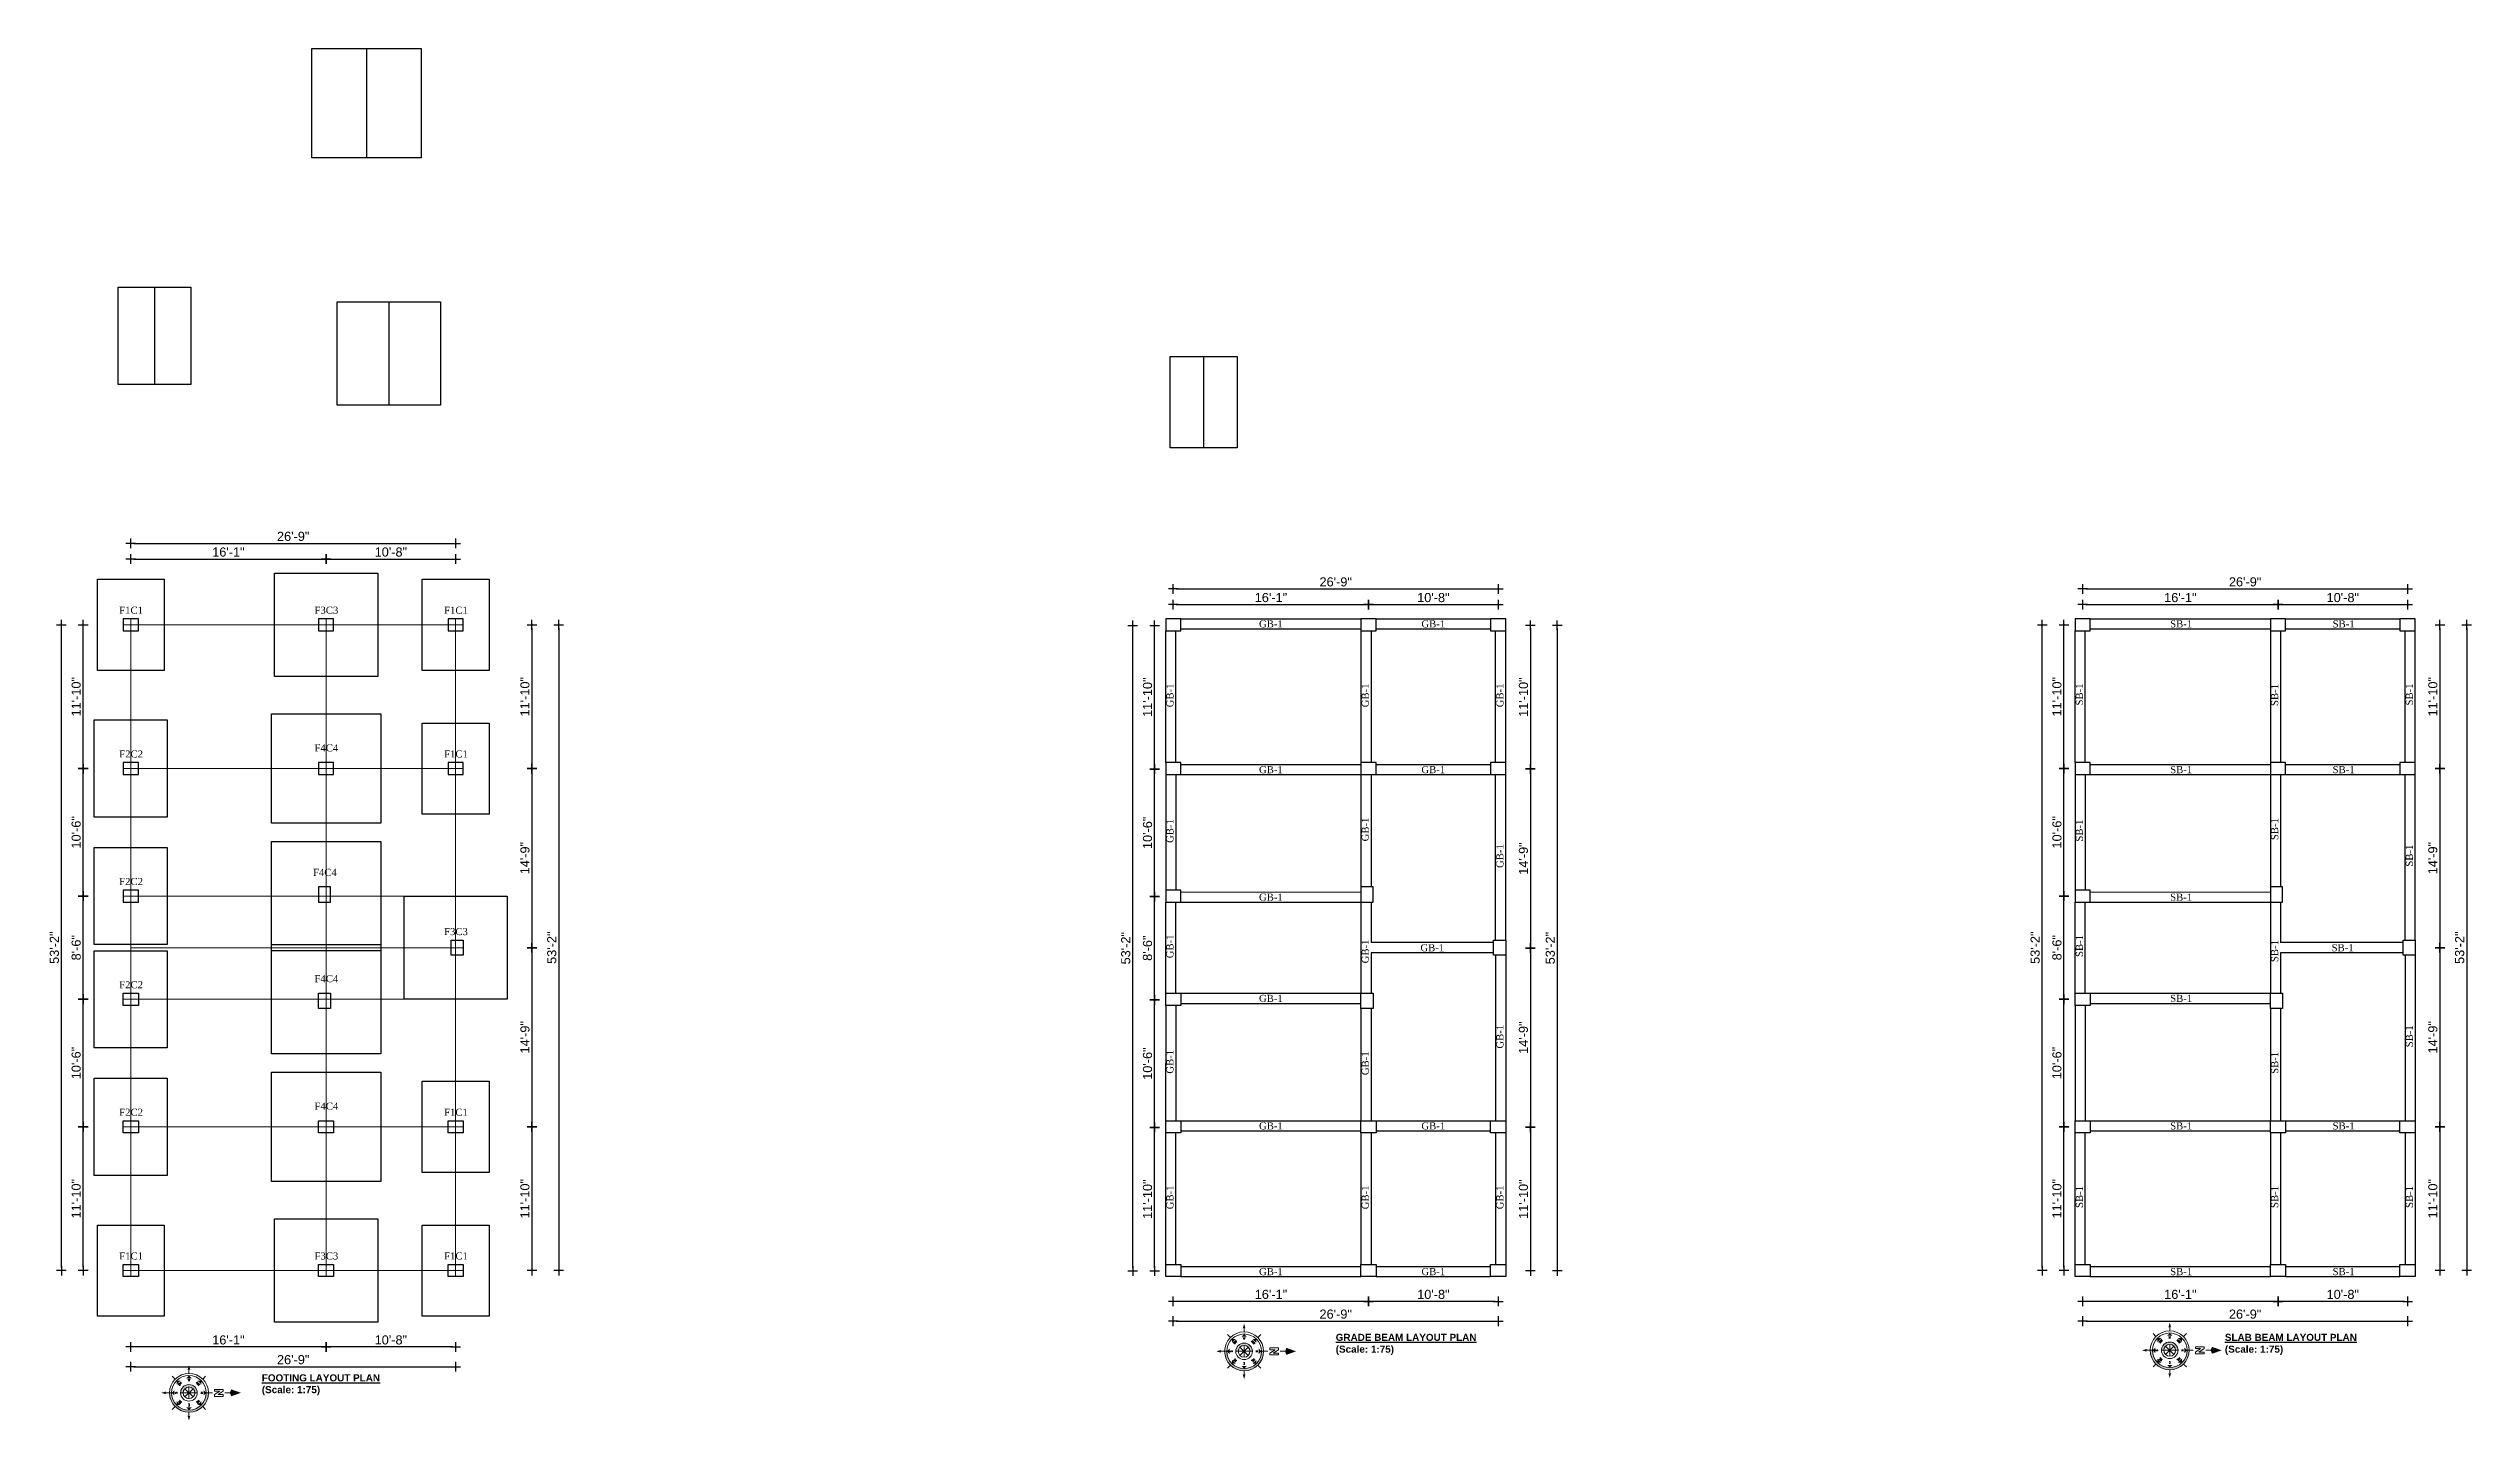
# Model space of a CAD drawing. Header units: inches. Extents: x -100787 to 3653, y -96809 to -8632.
# Drawn here: x -71670 to -69276, y -87979 to -86624 of the extents above; entities that cross this region are included whole.
import ezdxf
from ezdxf.enums import TextEntityAlignment as Align

# ---------------------------------------------------------------- set-up
doc = ezdxf.new("R2010")
doc.units = ezdxf.units.IN
doc.header["$MEASUREMENT"] = 0
doc.header["$PDMODE"] = 99
doc.linetypes.add('HIDDEN2', pattern=[0.1875, 0.125, -0.0625])
doc.layers.add('DIM', color=7, linetype='Continuous', lineweight=15)
doc.layers.add('halka line', color=130, linetype='HIDDEN2', lineweight=9)
for name, color, linetype in [('RCC', 6, 'Continuous'), ('Rod', 1, 'Continuous'), ('TEX', 7, 'Continuous'), ('wall', 3, 'Continuous')]:
    doc.layers.add(name, color=color, linetype=linetype)
doc.styles.add('ARIAL', font='arial.ttf')
doc.styles.add('CAPTION', font='GOTHIC.TTF', dxfattribs={"height": 100})
doc.styles.add('ROMANS', font='romans')
doc.styles.get("Standard").update_dxf_attribs({"font": 'ARIALN.TTF'})
doc.dimstyles.new('3-8', dxfattribs={"dimscale": 1.5, "dimtxt": 6, "dimasz": 2, "dimexe": 0.18, "dimexo": 6, "dimgap": 0, "dimtad": 0, "dimdec": 0, "dimzin": 3, "dimdsep": 46, "dimlunit": 3, "dimtxsty": 'ARIAL', "dimblk": 'DD', "dimcen": 1, "dimse1": 1, "dimse2": 1, "dimclrd": 256, "dimclrt": 256, "dimadec": 0, "dimazin": 0, "dimtfac": 0.5, "dimtdec": 0, "dimtmove": 2, "dimatfit": 0, "dimfxl": 0.18, "dimtvp": 0.75, "dimfrac": 1, "dimtolj": 1, "dimtzin": 0, "dimarcsym": 0})

msp = doc.modelspace()

# ---------------------------------------------------------------- texts
at = {"layer": 'TEX', "char_height": 7, "attachment_point": 3, "style": 'CAPTION'}
for s, insert in [('{\\fTimes New Roman|b0|i0|c0|p18;F1C1}', (-71576.42, -87175.07)), ('{\\fTimes New Roman|b0|i0|c0|p18;F3C3}', (-71383.46, -87175.07)), ('{\\fTimes New Roman|b0|i0|c0|p18;F1C1}', (-71255.42, -87175.07)), ('{\\fTimes New Roman|b0|i0|c0|p18;GB-1}', (-70450.31, -87188.56)), ('{\\fTimes New Roman|b0|i0|c0|p18;GB-1}', (-70289.81, -87188.56)), ('{\\fTimes New Roman|b0|i0|c0|p18;SB-1}', (-69551.81, -87188.56)), ('{\\fTimes New Roman|b0|i0|c0|p18;SB-1}', (-69391.31, -87188.56)), ('{\\fTimes New Roman|b0|i0|c0|p18;F2C2}', (-71576.42, -87317.07)), ('{\\fTimes New Roman|b0|i0|c0|p18;F4C4}', (-71383.46, -87311.07)), ('{\\fTimes New Roman|b0|i0|c0|p18;F1C1}', (-71255.42, -87317.07)), ('{\\fTimes New Roman|b0|i0|c0|p18;GB-1}', (-70450.31, -87332.56)), ('{\\fTimes New Roman|b0|i0|c0|p18;GB-1}', (-70289.81, -87332.56)), ('{\\fTimes New Roman|b0|i0|c0|p18;SB-1}', (-69551.81, -87332.56)), ('{\\fTimes New Roman|b0|i0|c0|p18;SB-1}', (-69391.31, -87332.56)), ('{\\fTimes New Roman|b0|i0|c0|p18;F2C2}', (-71576.42, -87443.07)), ('{\\fTimes New Roman|b0|i0|c0|p18;F4C4}', (-71384.96, -87434.07)), ('{\\fTimes New Roman|b0|i0|c0|p18;GB-1}', (-70450.31, -87458.52)), ('{\\fTimes New Roman|b0|i0|c0|p18;SB-1}', (-69551.81, -87458.52)), ('{\\fTimes New Roman|b0|i0|c0|p18;F3C3}', (-71255.42, -87492.57)), ('{\\fTimes New Roman|b0|i0|c0|p18;GB-1}', (-70290.81, -87508.56)), ('{\\fTimes New Roman|b0|i0|c0|p18;SB-1}', (-69392.31, -87508.56)), ('{\\fTimes New Roman|b0|i0|c0|p18;F2C2}', (-71576.42, -87545.07)), ('{\\fTimes New Roman|b0|i0|c0|p18;F4C4}', (-71383.46, -87539.07)), ('{\\fTimes New Roman|b0|i0|c0|p18;GB-1}', (-70450.31, -87558.56)), ('{\\fTimes New Roman|b0|i0|c0|p18;SB-1}', (-69551.81, -87558.56)), ('{\\fTimes New Roman|b0|i0|c0|p18;F4C4}', (-71383.46, -87665.07)), ('{\\fTimes New Roman|b0|i0|c0|p18;F2C2}', (-71576.41, -87671.07)), ('{\\fTimes New Roman|b0|i0|c0|p18;F1C1}', (-71255.42, -87671.07)), ('{\\fTimes New Roman|b0|i0|c0|p18;GB-1}', (-70450.31, -87684.57)), ('{\\fTimes New Roman|b0|i0|c0|p18;GB-1}', (-70289.81, -87684.57)), ('{\\fTimes New Roman|b0|i0|c0|p18;SB-1}', (-69551.81, -87684.57)), ('{\\fTimes New Roman|b0|i0|c0|p18;SB-1}', (-69391.31, -87684.57)), ('{\\fTimes New Roman|b0|i0|c0|p18;F1C1}', (-71576.42, -87813.07)), ('{\\fTimes New Roman|b0|i0|c0|p18;F3C3}', (-71383.46, -87813.07)), ('{\\fTimes New Roman|b0|i0|c0|p18;F1C1}', (-71255.42, -87813.07)), ('{\\fTimes New Roman|b0|i0|c0|p18;GB-1}', (-70450.31, -87828.56)), ('{\\fTimes New Roman|b0|i0|c0|p18;GB-1}', (-70289.81, -87828.56)), ('{\\fTimes New Roman|b0|i0|c0|p18;SB-1}', (-69551.81, -87828.56)), ('{\\fTimes New Roman|b0|i0|c0|p18;SB-1}', (-69391.31, -87828.56))]:
    msp.add_mtext(s, dxfattribs=dict(at, insert=insert))
at = {"layer": 'TEX', "char_height": 7, "attachment_point": 3, "rotation": 90, "style": 'CAPTION'}
for s, insert in [('{\\fTimes New Roman|b0|i0|c0|p18;GB-1}', (-70565.28, -87250.94)), ('{\\fTimes New Roman|b0|i0|c0|p18;GB-1}', (-70372.32, -87250.94)), ('{\\fTimes New Roman|b0|i0|c0|p18;GB-1}', (-70239.28, -87250.94)), ('{\\fTimes New Roman|b0|i0|c0|p18;SB-1}', (-69666.78, -87250.94)), ('{\\fTimes New Roman|b0|i0|c0|p18;SB-1}', (-69473.82, -87251.44)), ('{\\fTimes New Roman|b0|i0|c0|p18;SB-1}', (-69340.78, -87250.94)), ('{\\fTimes New Roman|b0|i0|c0|p18;GB-1}', (-70565.28, -87384.94)), ('{\\fTimes New Roman|b0|i0|c0|p18;GB-1}', (-70372.32, -87383.44)), ('{\\fTimes New Roman|b0|i0|c0|p18;SB-1}', (-69666.78, -87385.44)), ('{\\fTimes New Roman|b0|i0|c0|p18;SB-1}', (-69473.82, -87383.94)), ('{\\fTimes New Roman|b0|i0|c0|p18;GB-1}', (-70239.28, -87409.69)), ('{\\fTimes New Roman|b0|i0|c0|p18;SB-1}', (-69340.78, -87410.19)), ('{\\fTimes New Roman|b0|i0|c0|p18;GB-1}', (-70565.28, -87498.94)), ('{\\fTimes New Roman|b0|i0|c0|p18;SB-1}', (-69666.78, -87499.44)), ('{\\fTimes New Roman|b0|i0|c0|p18;GB-1}', (-70372.32, -87503.94)), ('{\\fTimes New Roman|b0|i0|c0|p18;SB-1}', (-69473.82, -87504.44)), ('{\\fTimes New Roman|b0|i0|c0|p18;GB-1}', (-70239.28, -87588.19)), ('{\\fTimes New Roman|b0|i0|c0|p18;SB-1}', (-69340.78, -87588.69)), ('{\\fTimes New Roman|b0|i0|c0|p18;GB-1}', (-70565.31, -87612.94)), ('{\\fTimes New Roman|b0|i0|c0|p18;GB-1}', (-70372.32, -87614.44)), ('{\\fTimes New Roman|b0|i0|c0|p18;SB-1}', (-69473.82, -87614.94)), ('{\\fTimes New Roman|b0|i0|c0|p18;GB-1}', (-70565.28, -87746.94)), ('{\\fTimes New Roman|b0|i0|c0|p18;GB-1}', (-70372.32, -87746.94)), ('{\\fTimes New Roman|b0|i0|c0|p18;GB-1}', (-70239.28, -87746.94)), ('{\\fTimes New Roman|b0|i0|c0|p18;SB-1}', (-69666.78, -87747.44)), ('{\\fTimes New Roman|b0|i0|c0|p18;SB-1}', (-69473.82, -87747.44)), ('{\\fTimes New Roman|b0|i0|c0|p18;SB-1}', (-69340.78, -87747.44))]:
    msp.add_mtext(s, dxfattribs=dict(at, insert=insert))
at = {"layer": 'TEX', "char_height": 7, "width": 256.473, "attachment_point": 1}
for s, insert in [('{\\fArial Rounded MT Bold|b0|i0|c0|p34;\\LGRADE BEAM LAYOUT PLAN\\P\\l(Scale: 1:75)}', (-70398, -87893.5)), ('{\\fArial Rounded MT Bold|b0|i0|c0|p34;\\LSLAB BEAM LAYOUT PLAN\\P\\l(Scale: 1:75)}', (-69519.5, -87893.5)), ('{\\fArial Rounded MT Bold|b0|i0|c0|p34;\\LFOOTING LAYOUT PLAN\\P\\l(Scale: 1:75)}', (-71459, -87933.5))]:
    msp.add_mtext(s, dxfattribs=dict(at, insert=insert))

# ---------------------------------------------------------------- blocks, each defined once
blk = doc.blocks.new('A$C154754DE')
at = {"layer": 'RCC'}
for p, q in [((0, 12), (15, 12)), ((0, 0), (0, 12)), ((15, 12), (15, 0)), ((15, 0), (0, 0))]:
    blk.add_line(p, q, dxfattribs=at)
blk = doc.blocks.new('DD')
for p, q in [((-1.6, 0), (1.6, 0)), ((0, 1.6), (0, -1.6))]:
    blk.add_line(p, q)
at = {"const_width": 0.3}
blk.add_lwpolyline([(-0.15, 0, 1), (0.15, 0, 1)], format="xyb", close=True, dxfattribs=at)
blk = doc.blocks.new('*D509')
at = {"layer": 'Defpoints', "color": 0}
for p in [(-71395.5, -87128), (-71588.5, -87187), (-71395.5, -87187)]:
    blk.add_point(p, dxfattribs=at)
at = {"layer": 'Rod', "lineweight": -2}
blk.add_line((-71585.5, -87128), (-71398.5, -87128), dxfattribs=at)
at = {"layer": 'Rod', "lineweight": -2, "xscale": 3, "yscale": 3, "zscale": 3, "rotation": 180}
blk.add_blockref('DD', (-71588.5, -87128), dxfattribs=at)
at = {"layer": 'Rod', "lineweight": -2, "xscale": 3, "yscale": 3, "zscale": 3}
blk.add_blockref('DD', (-71395.5, -87128), dxfattribs=at)
at = {"layer": 'Rod', "insert": (-71492, -87121.1), "char_height": 9, "attachment_point": 5, "style": 'ARIAL'}
blk.add_mtext('\\A1;16\'-1"', dxfattribs=at)
blk = doc.blocks.new('*D510')
at = {"layer": 'Defpoints', "color": 0}
for p in [(-71267.5, -87128), (-71395.5, -87187), (-71267.5, -87187)]:
    blk.add_point(p, dxfattribs=at)
at = {"layer": 'Rod', "lineweight": -2}
blk.add_line((-71392.5, -87128), (-71270.5, -87128), dxfattribs=at)
at = {"layer": 'Rod', "lineweight": -2, "xscale": 3, "yscale": 3, "zscale": 3, "rotation": 180}
blk.add_blockref('DD', (-71395.5, -87128), dxfattribs=at)
at = {"layer": 'Rod', "lineweight": -2, "xscale": 3, "yscale": 3, "zscale": 3}
blk.add_blockref('DD', (-71267.5, -87128), dxfattribs=at)
at = {"layer": 'Rod', "insert": (-71331.5, -87121.1), "char_height": 9, "attachment_point": 5, "style": 'ARIAL'}
blk.add_mtext('\\A1;10\'-8"', dxfattribs=at)
blk = doc.blocks.new('*D511')
at = {"layer": 'Defpoints', "color": 0}
for p in [(-71238.1, -87193), (-71238.1, -87335), (-71192.1, -87335)]:
    blk.add_point(p, dxfattribs=at)
at = {"layer": 'Rod', "lineweight": -2}
blk.add_line((-71192.1, -87196), (-71192.1, -87332), dxfattribs=at)
at = {"layer": 'Rod', "lineweight": -2, "xscale": 3, "yscale": 3, "zscale": 3}
for p, rotation in [((-71192.1, -87193), 90), ((-71192.1, -87335), 270)]:
    blk.add_blockref('DD', p, dxfattribs=dict(at, rotation=rotation))
at = {"layer": 'Rod', "insert": (-71199, -87264), "char_height": 9, "attachment_point": 5, "rotation": 90, "style": 'ARIAL'}
blk.add_mtext('\\A1;11\'-10"', dxfattribs=at)
blk = doc.blocks.new('*D512')
at = {"layer": 'Defpoints', "color": 0}
for p in [(-71238.1, -87335), (-71238.1, -87512), (-71192.1, -87512)]:
    blk.add_point(p, dxfattribs=at)
at = {"layer": 'Rod', "lineweight": -2}
blk.add_line((-71192.1, -87338), (-71192.1, -87509), dxfattribs=at)
at = {"layer": 'Rod', "lineweight": -2, "xscale": 3, "yscale": 3, "zscale": 3}
for p, rotation in [((-71192.1, -87335), 90), ((-71192.1, -87512), 270)]:
    blk.add_blockref('DD', p, dxfattribs=dict(at, rotation=rotation))
at = {"layer": 'Rod', "insert": (-71199, -87423.5), "char_height": 9, "attachment_point": 5, "rotation": 90, "style": 'ARIAL'}
blk.add_mtext('\\A1;14\'-9"', dxfattribs=at)
blk = doc.blocks.new('*D513')
at = {"layer": 'Defpoints', "color": 0}
for p in [(-71238.1, -87512), (-71238.1, -87689), (-71192.1, -87689)]:
    blk.add_point(p, dxfattribs=at)
at = {"layer": 'Rod', "lineweight": -2}
blk.add_line((-71192.1, -87515), (-71192.1, -87686), dxfattribs=at)
at = {"layer": 'Rod', "lineweight": -2, "xscale": 3, "yscale": 3, "zscale": 3}
for p, rotation in [((-71192.1, -87512), 90), ((-71192.1, -87689), 270)]:
    blk.add_blockref('DD', p, dxfattribs=dict(at, rotation=rotation))
at = {"layer": 'Rod', "insert": (-71199, -87600.5), "char_height": 9, "attachment_point": 5, "rotation": 90, "style": 'ARIAL'}
blk.add_mtext('\\A1;14\'-9"', dxfattribs=at)
blk = doc.blocks.new('*D514')
at = {"layer": 'Defpoints', "color": 0}
for p in [(-71238.1, -87689), (-71238.1, -87831), (-71192.1, -87831)]:
    blk.add_point(p, dxfattribs=at)
at = {"layer": 'Rod', "lineweight": -2}
blk.add_line((-71192.1, -87692), (-71192.1, -87828), dxfattribs=at)
at = {"layer": 'Rod', "lineweight": -2, "xscale": 3, "yscale": 3, "zscale": 3}
for p, rotation in [((-71192.1, -87689), 90), ((-71192.1, -87831), 270)]:
    blk.add_blockref('DD', p, dxfattribs=dict(at, rotation=rotation))
at = {"layer": 'Rod', "insert": (-71199, -87760), "char_height": 9, "attachment_point": 5, "rotation": 90, "style": 'ARIAL'}
blk.add_mtext('\\A1;11\'-10"', dxfattribs=at)
blk = doc.blocks.new('*D515')
at = {"layer": 'Defpoints', "color": 0}
for p in [(-71395.5, -87837), (-71267.5, -87837), (-71395.5, -87906.5)]:
    blk.add_point(p, dxfattribs=at)
at = {"layer": 'Rod', "lineweight": -2}
blk.add_line((-71270.5, -87906.5), (-71392.5, -87906.5), dxfattribs=at)
at = {"layer": 'Rod', "lineweight": -2, "xscale": 3, "yscale": 3, "zscale": 3, "rotation": 180}
blk.add_blockref('DD', (-71395.5, -87906.5), dxfattribs=at)
at = {"layer": 'Rod', "lineweight": -2, "xscale": 3, "yscale": 3, "zscale": 3}
blk.add_blockref('DD', (-71267.5, -87906.5), dxfattribs=at)
at = {"layer": 'Rod', "insert": (-71331.5, -87899.6), "char_height": 9, "attachment_point": 5, "style": 'ARIAL'}
blk.add_mtext('\\A1;10\'-8"', dxfattribs=at)
blk = doc.blocks.new('*D516')
at = {"layer": 'Defpoints', "color": 0}
for p in [(-71588.5, -87837), (-71395.5, -87837), (-71588.5, -87906.5)]:
    blk.add_point(p, dxfattribs=at)
at = {"layer": 'Rod', "lineweight": -2}
blk.add_line((-71398.5, -87906.5), (-71585.5, -87906.5), dxfattribs=at)
at = {"layer": 'Rod', "lineweight": -2, "xscale": 3, "yscale": 3, "zscale": 3, "rotation": 180}
blk.add_blockref('DD', (-71588.5, -87906.5), dxfattribs=at)
at = {"layer": 'Rod', "lineweight": -2, "xscale": 3, "yscale": 3, "zscale": 3}
blk.add_blockref('DD', (-71395.5, -87906.5), dxfattribs=at)
at = {"layer": 'Rod', "insert": (-71492, -87899.6), "char_height": 9, "attachment_point": 5, "style": 'ARIAL'}
blk.add_mtext('\\A1;16\'-1"', dxfattribs=at)
blk = doc.blocks.new('*D517')
at = {"layer": 'Defpoints', "color": 0}
for p in [(-71635.5, -87689), (-71596, -87689), (-71596, -87831)]:
    blk.add_point(p, dxfattribs=at)
at = {"layer": 'Rod', "lineweight": -2}
blk.add_line((-71635.5, -87828), (-71635.5, -87692), dxfattribs=at)
at = {"layer": 'Rod', "lineweight": -2, "xscale": 3, "yscale": 3, "zscale": 3}
for p, rotation in [((-71635.5, -87689), 90), ((-71635.5, -87831), 270)]:
    blk.add_blockref('DD', p, dxfattribs=dict(at, rotation=rotation))
at = {"layer": 'Rod', "insert": (-71642.4, -87760), "char_height": 9, "attachment_point": 5, "rotation": 90, "style": 'ARIAL'}
blk.add_mtext('\\A1;11\'-10"', dxfattribs=at)
blk = doc.blocks.new('*D518')
at = {"layer": 'Defpoints', "color": 0}
for p in [(-71635.5, -87563), (-71596, -87563), (-71596, -87689)]:
    blk.add_point(p, dxfattribs=at)
at = {"layer": 'Rod', "lineweight": -2}
blk.add_line((-71635.5, -87686), (-71635.5, -87566), dxfattribs=at)
at = {"layer": 'Rod', "lineweight": -2, "xscale": 3, "yscale": 3, "zscale": 3}
for p, rotation in [((-71635.5, -87563), 90), ((-71635.5, -87689), 270)]:
    blk.add_blockref('DD', p, dxfattribs=dict(at, rotation=rotation))
at = {"layer": 'Rod', "insert": (-71642.4, -87626), "char_height": 9, "attachment_point": 5, "rotation": 90, "style": 'ARIAL'}
blk.add_mtext('\\A1;10\'-6"', dxfattribs=at)
blk = doc.blocks.new('*D519')
at = {"layer": 'Defpoints', "color": 0}
for p in [(-71635.5, -87461), (-71596, -87461), (-71596, -87563)]:
    blk.add_point(p, dxfattribs=at)
at = {"layer": 'Rod', "lineweight": -2}
blk.add_line((-71635.5, -87560), (-71635.5, -87464), dxfattribs=at)
at = {"layer": 'Rod', "lineweight": -2, "xscale": 3, "yscale": 3, "zscale": 3}
for p, rotation in [((-71635.5, -87461), 90), ((-71635.5, -87563), 270)]:
    blk.add_blockref('DD', p, dxfattribs=dict(at, rotation=rotation))
at = {"layer": 'Rod', "insert": (-71642.4, -87512), "char_height": 9, "attachment_point": 5, "rotation": 90, "style": 'ARIAL'}
blk.add_mtext('\\A1;8\'-6"', dxfattribs=at)
blk = doc.blocks.new('*D520')
at = {"layer": 'Defpoints', "color": 0}
for p in [(-71635.5, -87335), (-71596, -87335), (-71596, -87461)]:
    blk.add_point(p, dxfattribs=at)
at = {"layer": 'Rod', "lineweight": -2}
blk.add_line((-71635.5, -87458), (-71635.5, -87338), dxfattribs=at)
at = {"layer": 'Rod', "lineweight": -2, "xscale": 3, "yscale": 3, "zscale": 3}
for p, rotation in [((-71635.5, -87335), 90), ((-71635.5, -87461), 270)]:
    blk.add_blockref('DD', p, dxfattribs=dict(at, rotation=rotation))
at = {"layer": 'Rod', "insert": (-71642.4, -87398), "char_height": 9, "attachment_point": 5, "rotation": 90, "style": 'ARIAL'}
blk.add_mtext('\\A1;10\'-6"', dxfattribs=at)
blk = doc.blocks.new('*D521')
at = {"layer": 'Defpoints', "color": 0}
for p in [(-71635.5, -87193), (-71596, -87193), (-71596, -87335)]:
    blk.add_point(p, dxfattribs=at)
at = {"layer": 'Rod', "lineweight": -2}
blk.add_line((-71635.5, -87332), (-71635.5, -87196), dxfattribs=at)
at = {"layer": 'Rod', "lineweight": -2, "xscale": 3, "yscale": 3, "zscale": 3}
for p, rotation in [((-71635.5, -87193), 90), ((-71635.5, -87335), 270)]:
    blk.add_blockref('DD', p, dxfattribs=dict(at, rotation=rotation))
at = {"layer": 'Rod', "insert": (-71642.4, -87264), "char_height": 9, "attachment_point": 5, "rotation": 90, "style": 'ARIAL'}
blk.add_mtext('\\A1;11\'-10"', dxfattribs=at)
blk = doc.blocks.new('*D522')
at = {"layer": 'Defpoints', "color": 0}
for p in [(-71267.5, -87112.5), (-71588.5, -87187), (-71267.5, -87187)]:
    blk.add_point(p, dxfattribs=at)
at = {"layer": 'Rod', "lineweight": -2}
blk.add_line((-71585.5, -87112.5), (-71270.5, -87112.5), dxfattribs=at)
at = {"layer": 'Rod', "lineweight": -2, "xscale": 3, "yscale": 3, "zscale": 3, "rotation": 180}
blk.add_blockref('DD', (-71588.5, -87112.5), dxfattribs=at)
at = {"layer": 'Rod', "lineweight": -2, "xscale": 3, "yscale": 3, "zscale": 3}
blk.add_blockref('DD', (-71267.5, -87112.5), dxfattribs=at)
at = {"layer": 'Rod', "insert": (-71428, -87105.6), "char_height": 9, "attachment_point": 5, "style": 'ARIAL'}
blk.add_mtext('\\A1;26\'-9"', dxfattribs=at)
blk = doc.blocks.new('*D523')
at = {"layer": 'Defpoints', "color": 0}
for p in [(-71238.1, -87193), (-71238.1, -87831), (-71165.6, -87831)]:
    blk.add_point(p, dxfattribs=at)
at = {"layer": 'Rod', "lineweight": -2}
blk.add_line((-71165.6, -87196), (-71165.6, -87828), dxfattribs=at)
at = {"layer": 'Rod', "lineweight": -2, "xscale": 3, "yscale": 3, "zscale": 3}
for p, rotation in [((-71165.6, -87193), 90), ((-71165.6, -87831), 270)]:
    blk.add_blockref('DD', p, dxfattribs=dict(at, rotation=rotation))
at = {"layer": 'Rod', "insert": (-71172.5, -87512), "char_height": 9, "attachment_point": 5, "rotation": 90, "style": 'ARIAL'}
blk.add_mtext('\\A1;53\'-2"', dxfattribs=at)
blk = doc.blocks.new('*D524')
at = {"layer": 'Defpoints', "color": 0}
for p in [(-71588.5, -87876), (-71267.5, -87876), (-71267.5, -87926)]:
    blk.add_point(p, dxfattribs=at)
at = {"layer": 'Rod', "lineweight": -2}
blk.add_line((-71585.5, -87926), (-71270.5, -87926), dxfattribs=at)
at = {"layer": 'Rod', "lineweight": -2, "xscale": 3, "yscale": 3, "zscale": 3, "rotation": 180}
blk.add_blockref('DD', (-71588.5, -87926), dxfattribs=at)
at = {"layer": 'Rod', "lineweight": -2, "xscale": 3, "yscale": 3, "zscale": 3}
blk.add_blockref('DD', (-71267.5, -87926), dxfattribs=at)
at = {"layer": 'Rod', "insert": (-71428, -87919.1), "char_height": 9, "attachment_point": 5, "style": 'ARIAL'}
blk.add_mtext('\\A1;26\'-9"', dxfattribs=at)
blk = doc.blocks.new('*D525')
at = {"layer": 'Defpoints', "color": 0}
for p in [(-71657, -87193), (-71621.5, -87193), (-71621.5, -87831)]:
    blk.add_point(p, dxfattribs=at)
at = {"layer": 'Rod', "lineweight": -2}
blk.add_line((-71657, -87828), (-71657, -87196), dxfattribs=at)
at = {"layer": 'Rod', "lineweight": -2, "xscale": 3, "yscale": 3, "zscale": 3}
for p, rotation in [((-71657, -87193), 90), ((-71657, -87831), 270)]:
    blk.add_blockref('DD', p, dxfattribs=dict(at, rotation=rotation))
at = {"layer": 'Rod', "insert": (-71663.9, -87512), "char_height": 9, "attachment_point": 5, "rotation": 90, "style": 'ARIAL'}
blk.add_mtext('\\A1;53\'-2"', dxfattribs=at)
blk = doc.blocks.new('Anno_North_J_Metric')
at = {"linetype": 'ByBlock', "lineweight": -2}
h = blk.add_hatch(color=0, dxfattribs=at)
h.paths.add_polyline_path([(-4.17, 0), (-4.68, 0, 1), (4.68, 0), (4.17, 0, -1)])
h.paths.add_polyline_path([(1.41, 0), (2, 0, 1), (-2, 0), (-1.41, 0, -1)])
at = {"color": 0, "linetype": 'ByBlock', "lineweight": -2}
for p, q in [((-4.68, 0), (-5.67, 0)), ((-4.68, 0), (-4.17, 0)), ((-3.31, 3.31), (-4.01, 4.01)), ((-1.41, 0), (-2, 0)), ((-1.41, 0), (1.41, 0)), ((1.41, 0), (-1.41, 0)), ((-1, 1), (1, -1)), ((-1, -1), (1, 1)), ((1, -1), (-1, 1)), ((1, 1), (-1, -1)), ((0, 4.68), (0, 5.67)), ((0, 1.41), (0, -1.41)), ((0, -1.41), (0, 1.41)), ((1.41, 0), (2, 0)), ((3.31, 3.31), (4.01, 4.01)), ((4.68, 0), (4.17, 0)), ((4.68, 0), (5.67, 0)), ((6.17, 0.4), (6.17, 0.82)), ((6.17, 0.82), (8.27, 0.82)), ((7.43, 0.4), (6.17, 0.4)), ((6.17, -0.44), (7.43, 0.4)), ((8.27, 0.4), (7.01, -0.44)), ((8.27, 0.82), (8.27, 0.4)), ((8.67, 0), (9.83, 0)), ((-3.31, -3.31), (-4.01, -4.01)), ((0, -4.68), (0, -5.67)), ((3.31, -3.31), (4.01, -4.01)), ((6.17, -0.86), (6.17, -0.44)), ((8.27, -0.86), (6.17, -0.86)), ((7.01, -0.44), (8.27, -0.44)), ((8.27, -0.44), (8.27, -0.86))]:
    blk.add_line(p, q, dxfattribs=at)
for radius in [4.68, 4.17, 2, 1.41]:
    blk.add_circle((0, 0), radius, dxfattribs=at)
for points in [[(-0.33, 5.5), (0, 5.67), (0, 6.67)], [(0, 6.67), (0.33, 5.5), (0, 5.67)], [(-6.67, 0), (-5.5, 0.33), (-5.67, 0)], [(-5.5, -0.33), (-5.67, 0), (-6.67, 0)], [(-4.17, 0), (-3.5, 0.67), (-3.5, -0.67)], [(-2.95, 2.95), (-2, 2.95), (-2.95, 2)], [(0, 4.17), (0.67, 3.5), (-0.67, 3.5)], [(2.95, 2.95), (2.95, 2), (2, 2.95)], [(4.17, 0), (3.5, -0.67), (3.5, 0.67)], [(12.5, 0), (10.17, 0.83), (9.83, 0)], [(9.83, 0), (10.17, -0.83), (12.5, 0)], [(-2.95, -2.95), (-2.95, -2), (-2, -2.95)], [(0, -4.17), (-0.67, -3.5), (0.67, -3.5)], [(0, -6.67), (-0.33, -5.5), (0, -5.67)], [(0.33, -5.5), (0, -5.67), (0, -6.67)], [(2.95, -2.95), (2, -2.95), (2.95, -2)]]:
    blk.add_solid(points, dxfattribs=at)
at = {"color": 0, "linetype": 'ByBlock', "lineweight": -2, "style": 'ROMANS'}
for s, rotation, p in [('S', 270, (-3.33, 0)), ('SW', 45, (-2, 2)), ('NW', 315, (2, 2)), ('N', 270, (2.83, 0)), ('SE', 135, (-2, -2)), ('E', 180, (0, -2.67)), ('NE', 225, (2, -2))]:
    blk.add_text(s, height=0.5, rotation=rotation, dxfattribs=at).set_placement(p, align=Align.CENTER)
blk.add_text('W', height=0.5, dxfattribs=at).set_placement((0, 2.83), align=Align.CENTER)
blk = doc.blocks.new('*D526')
at = {"layer": 'Defpoints', "color": 0}
for p in [(-70251.6, -87193.4), (-70251.6, -87335.4), (-70205.6, -87335.4)]:
    blk.add_point(p, dxfattribs=at)
at = {"layer": 'Rod', "lineweight": -2}
blk.add_line((-70205.6, -87196.4), (-70205.6, -87332.4), dxfattribs=at)
at = {"layer": 'Rod', "lineweight": -2, "xscale": 3, "yscale": 3, "zscale": 3}
for p, rotation in [((-70205.6, -87193.4), 90), ((-70205.6, -87335.4), 270)]:
    blk.add_blockref('DD', p, dxfattribs=dict(at, rotation=rotation))
at = {"layer": 'Rod', "insert": (-70212.5, -87264.4), "char_height": 9, "attachment_point": 5, "rotation": 90, "style": 'ARIAL'}
blk.add_mtext('\\A1;11\'-10"', dxfattribs=at)
blk = doc.blocks.new('*D527')
at = {"layer": 'Defpoints', "color": 0}
for p in [(-70251.6, -87335.4), (-70251.6, -87512.4), (-70205.6, -87512.4)]:
    blk.add_point(p, dxfattribs=at)
at = {"layer": 'Rod', "lineweight": -2}
blk.add_line((-70205.6, -87338.4), (-70205.6, -87509.4), dxfattribs=at)
at = {"layer": 'Rod', "lineweight": -2, "xscale": 3, "yscale": 3, "zscale": 3}
for p, rotation in [((-70205.6, -87335.4), 90), ((-70205.6, -87512.4), 270)]:
    blk.add_blockref('DD', p, dxfattribs=dict(at, rotation=rotation))
at = {"layer": 'Rod', "insert": (-70212.5, -87423.9), "char_height": 9, "attachment_point": 5, "rotation": 90, "style": 'ARIAL'}
blk.add_mtext('\\A1;14\'-9"', dxfattribs=at)
blk = doc.blocks.new('*D528')
at = {"layer": 'Defpoints', "color": 0}
for p in [(-70251.6, -87512.4), (-70251.6, -87689.4), (-70205.6, -87689.4)]:
    blk.add_point(p, dxfattribs=at)
at = {"layer": 'Rod', "lineweight": -2}
blk.add_line((-70205.6, -87515.4), (-70205.6, -87686.4), dxfattribs=at)
at = {"layer": 'Rod', "lineweight": -2, "xscale": 3, "yscale": 3, "zscale": 3}
for p, rotation in [((-70205.6, -87512.4), 90), ((-70205.6, -87689.4), 270)]:
    blk.add_blockref('DD', p, dxfattribs=dict(at, rotation=rotation))
at = {"layer": 'Rod', "insert": (-70212.5, -87600.9), "char_height": 9, "attachment_point": 5, "rotation": 90, "style": 'ARIAL'}
blk.add_mtext('\\A1;14\'-9"', dxfattribs=at)
blk = doc.blocks.new('*D529')
at = {"layer": 'Defpoints', "color": 0}
for p in [(-70251.6, -87689.4), (-70251.6, -87831.4), (-70205.6, -87831.4)]:
    blk.add_point(p, dxfattribs=at)
at = {"layer": 'Rod', "lineweight": -2}
blk.add_line((-70205.6, -87692.4), (-70205.6, -87828.4), dxfattribs=at)
at = {"layer": 'Rod', "lineweight": -2, "xscale": 3, "yscale": 3, "zscale": 3}
for p, rotation in [((-70205.6, -87689.4), 90), ((-70205.6, -87831.4), 270)]:
    blk.add_blockref('DD', p, dxfattribs=dict(at, rotation=rotation))
at = {"layer": 'Rod', "insert": (-70212.5, -87760.4), "char_height": 9, "attachment_point": 5, "rotation": 90, "style": 'ARIAL'}
blk.add_mtext('\\A1;11\'-10"', dxfattribs=at)
blk = doc.blocks.new('*D530')
at = {"layer": 'Defpoints', "color": 0}
for p in [(-70251.6, -87193.4), (-70251.6, -87831.4), (-70179.1, -87831.4)]:
    blk.add_point(p, dxfattribs=at)
at = {"layer": 'Rod', "lineweight": -2}
blk.add_line((-70179.1, -87196.4), (-70179.1, -87828.4), dxfattribs=at)
at = {"layer": 'Rod', "lineweight": -2, "xscale": 3, "yscale": 3, "zscale": 3}
for p, rotation in [((-70179.1, -87193.4), 90), ((-70179.1, -87831.4), 270)]:
    blk.add_blockref('DD', p, dxfattribs=dict(at, rotation=rotation))
at = {"layer": 'Rod', "insert": (-70186, -87512.4), "char_height": 9, "attachment_point": 5, "rotation": 90, "style": 'ARIAL'}
blk.add_mtext('\\A1;53\'-2"', dxfattribs=at)
blk = doc.blocks.new('*D531')
at = {"layer": 'Defpoints', "color": 0}
for p in [(-69353.1, -87193), (-69353.1, -87335), (-69307.1, -87335)]:
    blk.add_point(p, dxfattribs=at)
at = {"layer": 'Rod', "lineweight": -2}
blk.add_line((-69307.1, -87196), (-69307.1, -87332), dxfattribs=at)
at = {"layer": 'Rod', "lineweight": -2, "xscale": 3, "yscale": 3, "zscale": 3}
for p, rotation in [((-69307.1, -87193), 90), ((-69307.1, -87335), 270)]:
    blk.add_blockref('DD', p, dxfattribs=dict(at, rotation=rotation))
at = {"layer": 'Rod', "insert": (-69314, -87264), "char_height": 9, "attachment_point": 5, "rotation": 90, "style": 'ARIAL'}
blk.add_mtext('\\A1;11\'-10"', dxfattribs=at)
blk = doc.blocks.new('*D532')
at = {"layer": 'Defpoints', "color": 0}
for p in [(-69353.1, -87335), (-69353.1, -87512), (-69307.1, -87512)]:
    blk.add_point(p, dxfattribs=at)
at = {"layer": 'Rod', "lineweight": -2}
blk.add_line((-69307.1, -87338), (-69307.1, -87509), dxfattribs=at)
at = {"layer": 'Rod', "lineweight": -2, "xscale": 3, "yscale": 3, "zscale": 3}
for p, rotation in [((-69307.1, -87335), 90), ((-69307.1, -87512), 270)]:
    blk.add_blockref('DD', p, dxfattribs=dict(at, rotation=rotation))
at = {"layer": 'Rod', "insert": (-69314, -87423.5), "char_height": 9, "attachment_point": 5, "rotation": 90, "style": 'ARIAL'}
blk.add_mtext('\\A1;14\'-9"', dxfattribs=at)
blk = doc.blocks.new('*D533')
at = {"layer": 'Defpoints', "color": 0}
for p in [(-69353.1, -87512), (-69353.1, -87689), (-69307.1, -87689)]:
    blk.add_point(p, dxfattribs=at)
at = {"layer": 'Rod', "lineweight": -2}
blk.add_line((-69307.1, -87515), (-69307.1, -87686), dxfattribs=at)
at = {"layer": 'Rod', "lineweight": -2, "xscale": 3, "yscale": 3, "zscale": 3}
for p, rotation in [((-69307.1, -87512), 90), ((-69307.1, -87689), 270)]:
    blk.add_blockref('DD', p, dxfattribs=dict(at, rotation=rotation))
at = {"layer": 'Rod', "insert": (-69314, -87600.5), "char_height": 9, "attachment_point": 5, "rotation": 90, "style": 'ARIAL'}
blk.add_mtext('\\A1;14\'-9"', dxfattribs=at)
blk = doc.blocks.new('*D534')
at = {"layer": 'Defpoints', "color": 0}
for p in [(-69353.1, -87689), (-69353.1, -87831), (-69307.1, -87831)]:
    blk.add_point(p, dxfattribs=at)
at = {"layer": 'Rod', "lineweight": -2}
blk.add_line((-69307.1, -87692), (-69307.1, -87828), dxfattribs=at)
at = {"layer": 'Rod', "lineweight": -2, "xscale": 3, "yscale": 3, "zscale": 3}
for p, rotation in [((-69307.1, -87689), 90), ((-69307.1, -87831), 270)]:
    blk.add_blockref('DD', p, dxfattribs=dict(at, rotation=rotation))
at = {"layer": 'Rod', "insert": (-69314, -87760), "char_height": 9, "attachment_point": 5, "rotation": 90, "style": 'ARIAL'}
blk.add_mtext('\\A1;11\'-10"', dxfattribs=at)
blk = doc.blocks.new('*D535')
at = {"layer": 'Defpoints', "color": 0}
for p in [(-69353.1, -87193), (-69353.1, -87831), (-69280.6, -87831)]:
    blk.add_point(p, dxfattribs=at)
at = {"layer": 'Rod', "lineweight": -2}
blk.add_line((-69280.6, -87196), (-69280.6, -87828), dxfattribs=at)
at = {"layer": 'Rod', "lineweight": -2, "xscale": 3, "yscale": 3, "zscale": 3}
for p, rotation in [((-69280.6, -87193), 90), ((-69280.6, -87831), 270)]:
    blk.add_blockref('DD', p, dxfattribs=dict(at, rotation=rotation))
at = {"layer": 'Rod', "insert": (-69287.5, -87512), "char_height": 9, "attachment_point": 5, "rotation": 90, "style": 'ARIAL'}
blk.add_mtext('\\A1;53\'-2"', dxfattribs=at)
blk = doc.blocks.new('*D537')
at = {"layer": 'Defpoints', "color": 0}
for p in [(-70365.5, -87173), (-70558.5, -87232), (-70365.5, -87232)]:
    blk.add_point(p, dxfattribs=at)
at = {"layer": 'Rod', "lineweight": -2}
blk.add_line((-70555.5, -87173), (-70368.5, -87173), dxfattribs=at)
at = {"layer": 'Rod', "lineweight": -2, "xscale": 3, "yscale": 3, "zscale": 3, "rotation": 180}
blk.add_blockref('DD', (-70558.5, -87173), dxfattribs=at)
at = {"layer": 'Rod', "lineweight": -2, "xscale": 3, "yscale": 3, "zscale": 3}
blk.add_blockref('DD', (-70365.5, -87173), dxfattribs=at)
at = {"layer": 'Rod', "insert": (-70462, -87166.1), "char_height": 9, "attachment_point": 5, "style": 'ARIAL'}
blk.add_mtext('\\A1;16\'-1"', dxfattribs=at)
blk = doc.blocks.new('*D538')
at = {"layer": 'Defpoints', "color": 0}
for p in [(-70237.5, -87173), (-70365.5, -87232), (-70237.5, -87232)]:
    blk.add_point(p, dxfattribs=at)
at = {"layer": 'Rod', "lineweight": -2}
blk.add_line((-70362.5, -87173), (-70240.5, -87173), dxfattribs=at)
at = {"layer": 'Rod', "lineweight": -2, "xscale": 3, "yscale": 3, "zscale": 3, "rotation": 180}
blk.add_blockref('DD', (-70365.5, -87173), dxfattribs=at)
at = {"layer": 'Rod', "lineweight": -2, "xscale": 3, "yscale": 3, "zscale": 3}
blk.add_blockref('DD', (-70237.5, -87173), dxfattribs=at)
at = {"layer": 'Rod', "insert": (-70301.5, -87166.1), "char_height": 9, "attachment_point": 5, "style": 'ARIAL'}
blk.add_mtext('\\A1;10\'-8"', dxfattribs=at)
blk = doc.blocks.new('*D536')
at = {"layer": 'Defpoints', "color": 0}
for p in [(-70237.5, -87157.5), (-70558.5, -87232), (-70237.5, -87232)]:
    blk.add_point(p, dxfattribs=at)
at = {"layer": 'Rod', "lineweight": -2}
blk.add_line((-70555.5, -87157.5), (-70240.5, -87157.5), dxfattribs=at)
at = {"layer": 'Rod', "lineweight": -2, "xscale": 3, "yscale": 3, "zscale": 3, "rotation": 180}
blk.add_blockref('DD', (-70558.5, -87157.5), dxfattribs=at)
at = {"layer": 'Rod', "lineweight": -2, "xscale": 3, "yscale": 3, "zscale": 3}
blk.add_blockref('DD', (-70237.5, -87157.5), dxfattribs=at)
at = {"layer": 'Rod', "insert": (-70398, -87150.6), "char_height": 9, "attachment_point": 5, "style": 'ARIAL'}
blk.add_mtext('\\A1;26\'-9"', dxfattribs=at)
blk = doc.blocks.new('*D540')
at = {"layer": 'Defpoints', "color": 0}
for p in [(-69467, -87173), (-69660, -87232), (-69467, -87232)]:
    blk.add_point(p, dxfattribs=at)
at = {"layer": 'Rod', "lineweight": -2}
blk.add_line((-69657, -87173), (-69470, -87173), dxfattribs=at)
at = {"layer": 'Rod', "lineweight": -2, "xscale": 3, "yscale": 3, "zscale": 3, "rotation": 180}
blk.add_blockref('DD', (-69660, -87173), dxfattribs=at)
at = {"layer": 'Rod', "lineweight": -2, "xscale": 3, "yscale": 3, "zscale": 3}
blk.add_blockref('DD', (-69467, -87173), dxfattribs=at)
at = {"layer": 'Rod', "insert": (-69563.5, -87166.1), "char_height": 9, "attachment_point": 5, "style": 'ARIAL'}
blk.add_mtext('\\A1;16\'-1"', dxfattribs=at)
blk = doc.blocks.new('*D541')
at = {"layer": 'Defpoints', "color": 0}
for p in [(-69339, -87173), (-69467, -87232), (-69339, -87232)]:
    blk.add_point(p, dxfattribs=at)
at = {"layer": 'Rod', "lineweight": -2}
blk.add_line((-69464, -87173), (-69342, -87173), dxfattribs=at)
at = {"layer": 'Rod', "lineweight": -2, "xscale": 3, "yscale": 3, "zscale": 3, "rotation": 180}
blk.add_blockref('DD', (-69467, -87173), dxfattribs=at)
at = {"layer": 'Rod', "lineweight": -2, "xscale": 3, "yscale": 3, "zscale": 3}
blk.add_blockref('DD', (-69339, -87173), dxfattribs=at)
at = {"layer": 'Rod', "insert": (-69403, -87166.1), "char_height": 9, "attachment_point": 5, "style": 'ARIAL'}
blk.add_mtext('\\A1;10\'-8"', dxfattribs=at)
blk = doc.blocks.new('*D539')
at = {"layer": 'Defpoints', "color": 0}
for p in [(-69339, -87157.5), (-69660, -87232), (-69339, -87232)]:
    blk.add_point(p, dxfattribs=at)
at = {"layer": 'Rod', "lineweight": -2}
blk.add_line((-69657, -87157.5), (-69342, -87157.5), dxfattribs=at)
at = {"layer": 'Rod', "lineweight": -2, "xscale": 3, "yscale": 3, "zscale": 3, "rotation": 180}
blk.add_blockref('DD', (-69660, -87157.5), dxfattribs=at)
at = {"layer": 'Rod', "lineweight": -2, "xscale": 3, "yscale": 3, "zscale": 3}
blk.add_blockref('DD', (-69339, -87157.5), dxfattribs=at)
at = {"layer": 'Rod', "insert": (-69499.5, -87150.6), "char_height": 9, "attachment_point": 5, "style": 'ARIAL'}
blk.add_mtext('\\A1;26\'-9"', dxfattribs=at)
blk = doc.blocks.new('*D542')
at = {"layer": 'Defpoints', "color": 0}
for p in [(-70365.5, -87792), (-70237.5, -87792), (-70365.5, -87861.5)]:
    blk.add_point(p, dxfattribs=at)
at = {"layer": 'Rod', "lineweight": -2}
blk.add_line((-70240.5, -87861.5), (-70362.5, -87861.5), dxfattribs=at)
at = {"layer": 'Rod', "lineweight": -2, "xscale": 3, "yscale": 3, "zscale": 3, "rotation": 180}
blk.add_blockref('DD', (-70365.5, -87861.5), dxfattribs=at)
at = {"layer": 'Rod', "lineweight": -2, "xscale": 3, "yscale": 3, "zscale": 3}
blk.add_blockref('DD', (-70237.5, -87861.5), dxfattribs=at)
at = {"layer": 'Rod', "insert": (-70301.5, -87854.6), "char_height": 9, "attachment_point": 5, "style": 'ARIAL'}
blk.add_mtext('\\A1;10\'-8"', dxfattribs=at)
blk = doc.blocks.new('*D543')
at = {"layer": 'Defpoints', "color": 0}
for p in [(-70558.5, -87792), (-70365.5, -87792), (-70558.5, -87861.5)]:
    blk.add_point(p, dxfattribs=at)
at = {"layer": 'Rod', "lineweight": -2}
blk.add_line((-70368.5, -87861.5), (-70555.5, -87861.5), dxfattribs=at)
at = {"layer": 'Rod', "lineweight": -2, "xscale": 3, "yscale": 3, "zscale": 3, "rotation": 180}
blk.add_blockref('DD', (-70558.5, -87861.5), dxfattribs=at)
at = {"layer": 'Rod', "lineweight": -2, "xscale": 3, "yscale": 3, "zscale": 3}
blk.add_blockref('DD', (-70365.5, -87861.5), dxfattribs=at)
at = {"layer": 'Rod', "insert": (-70462, -87854.6), "char_height": 9, "attachment_point": 5, "style": 'ARIAL'}
blk.add_mtext('\\A1;16\'-1"', dxfattribs=at)
blk = doc.blocks.new('*D544')
at = {"layer": 'Defpoints', "color": 0}
for p in [(-70558.5, -87831), (-70237.5, -87831), (-70237.5, -87881)]:
    blk.add_point(p, dxfattribs=at)
at = {"layer": 'Rod', "lineweight": -2}
blk.add_line((-70555.5, -87881), (-70240.5, -87881), dxfattribs=at)
at = {"layer": 'Rod', "lineweight": -2, "xscale": 3, "yscale": 3, "zscale": 3, "rotation": 180}
blk.add_blockref('DD', (-70558.5, -87881), dxfattribs=at)
at = {"layer": 'Rod', "lineweight": -2, "xscale": 3, "yscale": 3, "zscale": 3}
blk.add_blockref('DD', (-70237.5, -87881), dxfattribs=at)
at = {"layer": 'Rod', "insert": (-70398, -87874.1), "char_height": 9, "attachment_point": 5, "style": 'ARIAL'}
blk.add_mtext('\\A1;26\'-9"', dxfattribs=at)
blk = doc.blocks.new('*D545')
at = {"layer": 'Defpoints', "color": 0}
for p in [(-69467, -87792), (-69339, -87792), (-69467, -87861.5)]:
    blk.add_point(p, dxfattribs=at)
at = {"layer": 'Rod', "lineweight": -2}
blk.add_line((-69342, -87861.5), (-69464, -87861.5), dxfattribs=at)
at = {"layer": 'Rod', "lineweight": -2, "xscale": 3, "yscale": 3, "zscale": 3, "rotation": 180}
blk.add_blockref('DD', (-69467, -87861.5), dxfattribs=at)
at = {"layer": 'Rod', "lineweight": -2, "xscale": 3, "yscale": 3, "zscale": 3}
blk.add_blockref('DD', (-69339, -87861.5), dxfattribs=at)
at = {"layer": 'Rod', "insert": (-69403, -87854.6), "char_height": 9, "attachment_point": 5, "style": 'ARIAL'}
blk.add_mtext('\\A1;10\'-8"', dxfattribs=at)
blk = doc.blocks.new('*D546')
at = {"layer": 'Defpoints', "color": 0}
for p in [(-69660, -87792), (-69467, -87792), (-69660, -87861.5)]:
    blk.add_point(p, dxfattribs=at)
at = {"layer": 'Rod', "lineweight": -2}
blk.add_line((-69470, -87861.5), (-69657, -87861.5), dxfattribs=at)
at = {"layer": 'Rod', "lineweight": -2, "xscale": 3, "yscale": 3, "zscale": 3, "rotation": 180}
blk.add_blockref('DD', (-69660, -87861.5), dxfattribs=at)
at = {"layer": 'Rod', "lineweight": -2, "xscale": 3, "yscale": 3, "zscale": 3}
blk.add_blockref('DD', (-69467, -87861.5), dxfattribs=at)
at = {"layer": 'Rod', "insert": (-69563.5, -87854.6), "char_height": 9, "attachment_point": 5, "style": 'ARIAL'}
blk.add_mtext('\\A1;16\'-1"', dxfattribs=at)
blk = doc.blocks.new('*D547')
at = {"layer": 'Defpoints', "color": 0}
for p in [(-69660, -87831), (-69339, -87831), (-69339, -87881)]:
    blk.add_point(p, dxfattribs=at)
at = {"layer": 'Rod', "lineweight": -2}
blk.add_line((-69657, -87881), (-69342, -87881), dxfattribs=at)
at = {"layer": 'Rod', "lineweight": -2, "xscale": 3, "yscale": 3, "zscale": 3, "rotation": 180}
blk.add_blockref('DD', (-69660, -87881), dxfattribs=at)
at = {"layer": 'Rod', "lineweight": -2, "xscale": 3, "yscale": 3, "zscale": 3}
blk.add_blockref('DD', (-69339, -87881), dxfattribs=at)
at = {"layer": 'Rod', "insert": (-69499.5, -87874.1), "char_height": 9, "attachment_point": 5, "style": 'ARIAL'}
blk.add_mtext('\\A1;26\'-9"', dxfattribs=at)
blk = doc.blocks.new('*D548')
at = {"layer": 'Defpoints', "color": 0}
for p in [(-70577, -87689.5), (-70537.5, -87689.5), (-70537.5, -87831.5)]:
    blk.add_point(p, dxfattribs=at)
at = {"layer": 'Rod', "lineweight": -2}
blk.add_line((-70577, -87828.5), (-70577, -87692.5), dxfattribs=at)
at = {"layer": 'Rod', "lineweight": -2, "xscale": 3, "yscale": 3, "zscale": 3}
for p, rotation in [((-70577, -87689.5), 90), ((-70577, -87831.5), 270)]:
    blk.add_blockref('DD', p, dxfattribs=dict(at, rotation=rotation))
at = {"layer": 'Rod', "insert": (-70583.9, -87760.5), "char_height": 9, "attachment_point": 5, "rotation": 90, "style": 'ARIAL'}
blk.add_mtext('\\A1;11\'-10"', dxfattribs=at)
blk = doc.blocks.new('*D549')
at = {"layer": 'Defpoints', "color": 0}
for p in [(-70577, -87563.5), (-70537.5, -87563.5), (-70537.5, -87689.5)]:
    blk.add_point(p, dxfattribs=at)
at = {"layer": 'Rod', "lineweight": -2}
blk.add_line((-70577, -87686.5), (-70577, -87566.5), dxfattribs=at)
at = {"layer": 'Rod', "lineweight": -2, "xscale": 3, "yscale": 3, "zscale": 3}
for p, rotation in [((-70577, -87563.5), 90), ((-70577, -87689.5), 270)]:
    blk.add_blockref('DD', p, dxfattribs=dict(at, rotation=rotation))
at = {"layer": 'Rod', "insert": (-70583.9, -87626.5), "char_height": 9, "attachment_point": 5, "rotation": 90, "style": 'ARIAL'}
blk.add_mtext('\\A1;10\'-6"', dxfattribs=at)
blk = doc.blocks.new('*D550')
at = {"layer": 'Defpoints', "color": 0}
for p in [(-70577, -87461.5), (-70537.5, -87461.5), (-70537.5, -87563.5)]:
    blk.add_point(p, dxfattribs=at)
at = {"layer": 'Rod', "lineweight": -2}
blk.add_line((-70577, -87560.5), (-70577, -87464.5), dxfattribs=at)
at = {"layer": 'Rod', "lineweight": -2, "xscale": 3, "yscale": 3, "zscale": 3}
for p, rotation in [((-70577, -87461.5), 90), ((-70577, -87563.5), 270)]:
    blk.add_blockref('DD', p, dxfattribs=dict(at, rotation=rotation))
at = {"layer": 'Rod', "insert": (-70583.9, -87512.5), "char_height": 9, "attachment_point": 5, "rotation": 90, "style": 'ARIAL'}
blk.add_mtext('\\A1;8\'-6"', dxfattribs=at)
blk = doc.blocks.new('*D551')
at = {"layer": 'Defpoints', "color": 0}
for p in [(-70577, -87335.5), (-70537.5, -87335.5), (-70537.5, -87461.5)]:
    blk.add_point(p, dxfattribs=at)
at = {"layer": 'Rod', "lineweight": -2}
blk.add_line((-70577, -87458.5), (-70577, -87338.5), dxfattribs=at)
at = {"layer": 'Rod', "lineweight": -2, "xscale": 3, "yscale": 3, "zscale": 3}
for p, rotation in [((-70577, -87335.5), 90), ((-70577, -87461.5), 270)]:
    blk.add_blockref('DD', p, dxfattribs=dict(at, rotation=rotation))
at = {"layer": 'Rod', "insert": (-70583.9, -87398.5), "char_height": 9, "attachment_point": 5, "rotation": 90, "style": 'ARIAL'}
blk.add_mtext('\\A1;10\'-6"', dxfattribs=at)
blk = doc.blocks.new('*D552')
at = {"layer": 'Defpoints', "color": 0}
for p in [(-70577, -87193.5), (-70537.5, -87193.5), (-70537.5, -87335.5)]:
    blk.add_point(p, dxfattribs=at)
at = {"layer": 'Rod', "lineweight": -2}
blk.add_line((-70577, -87332.5), (-70577, -87196.5), dxfattribs=at)
at = {"layer": 'Rod', "lineweight": -2, "xscale": 3, "yscale": 3, "zscale": 3}
for p, rotation in [((-70577, -87193.5), 90), ((-70577, -87335.5), 270)]:
    blk.add_blockref('DD', p, dxfattribs=dict(at, rotation=rotation))
at = {"layer": 'Rod', "insert": (-70583.9, -87264.5), "char_height": 9, "attachment_point": 5, "rotation": 90, "style": 'ARIAL'}
blk.add_mtext('\\A1;11\'-10"', dxfattribs=at)
blk = doc.blocks.new('*D553')
at = {"layer": 'Defpoints', "color": 0}
for p in [(-70598.5, -87193.5), (-70563, -87193.5), (-70563, -87831.5)]:
    blk.add_point(p, dxfattribs=at)
at = {"layer": 'Rod', "lineweight": -2}
blk.add_line((-70598.5, -87828.5), (-70598.5, -87196.5), dxfattribs=at)
at = {"layer": 'Rod', "lineweight": -2, "xscale": 3, "yscale": 3, "zscale": 3}
for p, rotation in [((-70598.5, -87193.5), 90), ((-70598.5, -87831.5), 270)]:
    blk.add_blockref('DD', p, dxfattribs=dict(at, rotation=rotation))
at = {"layer": 'Rod', "insert": (-70605.4, -87512.5), "char_height": 9, "attachment_point": 5, "rotation": 90, "style": 'ARIAL'}
blk.add_mtext('\\A1;53\'-2"', dxfattribs=at)
blk = doc.blocks.new('*D554')
at = {"layer": 'Defpoints', "color": 0}
for p in [(-69678.5, -87689), (-69639, -87689), (-69639, -87831)]:
    blk.add_point(p, dxfattribs=at)
at = {"layer": 'Rod', "lineweight": -2}
blk.add_line((-69678.5, -87828), (-69678.5, -87692), dxfattribs=at)
at = {"layer": 'Rod', "lineweight": -2, "xscale": 3, "yscale": 3, "zscale": 3}
for p, rotation in [((-69678.5, -87689), 90), ((-69678.5, -87831), 270)]:
    blk.add_blockref('DD', p, dxfattribs=dict(at, rotation=rotation))
at = {"layer": 'Rod', "insert": (-69685.4, -87760), "char_height": 9, "attachment_point": 5, "rotation": 90, "style": 'ARIAL'}
blk.add_mtext('\\A1;11\'-10"', dxfattribs=at)
blk = doc.blocks.new('*D555')
at = {"layer": 'Defpoints', "color": 0}
for p in [(-69678.5, -87563), (-69639, -87563), (-69639, -87689)]:
    blk.add_point(p, dxfattribs=at)
at = {"layer": 'Rod', "lineweight": -2}
blk.add_line((-69678.5, -87686), (-69678.5, -87566), dxfattribs=at)
at = {"layer": 'Rod', "lineweight": -2, "xscale": 3, "yscale": 3, "zscale": 3}
for p, rotation in [((-69678.5, -87563), 90), ((-69678.5, -87689), 270)]:
    blk.add_blockref('DD', p, dxfattribs=dict(at, rotation=rotation))
at = {"layer": 'Rod', "insert": (-69685.4, -87626), "char_height": 9, "attachment_point": 5, "rotation": 90, "style": 'ARIAL'}
blk.add_mtext('\\A1;10\'-6"', dxfattribs=at)
blk = doc.blocks.new('*D556')
at = {"layer": 'Defpoints', "color": 0}
for p in [(-69678.5, -87461), (-69639, -87461), (-69639, -87563)]:
    blk.add_point(p, dxfattribs=at)
at = {"layer": 'Rod', "lineweight": -2}
blk.add_line((-69678.5, -87560), (-69678.5, -87464), dxfattribs=at)
at = {"layer": 'Rod', "lineweight": -2, "xscale": 3, "yscale": 3, "zscale": 3}
for p, rotation in [((-69678.5, -87461), 90), ((-69678.5, -87563), 270)]:
    blk.add_blockref('DD', p, dxfattribs=dict(at, rotation=rotation))
at = {"layer": 'Rod', "insert": (-69685.4, -87512), "char_height": 9, "attachment_point": 5, "rotation": 90, "style": 'ARIAL'}
blk.add_mtext('\\A1;8\'-6"', dxfattribs=at)
blk = doc.blocks.new('*D557')
at = {"layer": 'Defpoints', "color": 0}
for p in [(-69678.5, -87335), (-69639, -87335), (-69639, -87461)]:
    blk.add_point(p, dxfattribs=at)
at = {"layer": 'Rod', "lineweight": -2}
blk.add_line((-69678.5, -87458), (-69678.5, -87338), dxfattribs=at)
at = {"layer": 'Rod', "lineweight": -2, "xscale": 3, "yscale": 3, "zscale": 3}
for p, rotation in [((-69678.5, -87335), 90), ((-69678.5, -87461), 270)]:
    blk.add_blockref('DD', p, dxfattribs=dict(at, rotation=rotation))
at = {"layer": 'Rod', "insert": (-69685.4, -87398), "char_height": 9, "attachment_point": 5, "rotation": 90, "style": 'ARIAL'}
blk.add_mtext('\\A1;10\'-6"', dxfattribs=at)
blk = doc.blocks.new('*D558')
at = {"layer": 'Defpoints', "color": 0}
for p in [(-69678.5, -87193), (-69639, -87193), (-69639, -87335)]:
    blk.add_point(p, dxfattribs=at)
at = {"layer": 'Rod', "lineweight": -2}
blk.add_line((-69678.5, -87332), (-69678.5, -87196), dxfattribs=at)
at = {"layer": 'Rod', "lineweight": -2, "xscale": 3, "yscale": 3, "zscale": 3}
for p, rotation in [((-69678.5, -87193), 90), ((-69678.5, -87335), 270)]:
    blk.add_blockref('DD', p, dxfattribs=dict(at, rotation=rotation))
at = {"layer": 'Rod', "insert": (-69685.4, -87264), "char_height": 9, "attachment_point": 5, "rotation": 90, "style": 'ARIAL'}
blk.add_mtext('\\A1;11\'-10"', dxfattribs=at)
blk = doc.blocks.new('*D559')
at = {"layer": 'Defpoints', "color": 0}
for p in [(-69700, -87193), (-69664.5, -87193), (-69664.5, -87831)]:
    blk.add_point(p, dxfattribs=at)
at = {"layer": 'Rod', "lineweight": -2}
blk.add_line((-69700, -87828), (-69700, -87196), dxfattribs=at)
at = {"layer": 'Rod', "lineweight": -2, "xscale": 3, "yscale": 3, "zscale": 3}
for p, rotation in [((-69700, -87193), 90), ((-69700, -87831), 270)]:
    blk.add_blockref('DD', p, dxfattribs=dict(at, rotation=rotation))
at = {"layer": 'Rod', "insert": (-69706.9, -87512), "char_height": 9, "attachment_point": 5, "rotation": 90, "style": 'ARIAL'}
blk.add_mtext('\\A1;53\'-2"', dxfattribs=at)

# ---------------------------------------------------------------- dimensions: what is measured, and where the dimension line sits
at = {"layer": 'Rod'}
for base, p1, p2, picture, middle in [((-71267.5, -87112.5), (-71588.5, -87187), (-71267.5, -87187), '*D522', (-71428, -87105.61)), ((-71395.54, -87128), (-71588.5, -87187), (-71395.54, -87187), '*D509', (-71492.02, -87121.11)), ((-71267.5, -87128), (-71395.54, -87187), (-71267.5, -87187), '*D510', (-71331.52, -87121.11)), ((-70237.5, -87157.5), (-70558.5, -87232), (-70237.5, -87232), '*D536', (-70398, -87150.61)), ((-70365.54, -87173), (-70558.5, -87232), (-70365.54, -87232), '*D537', (-70462.02, -87166.11)), ((-70237.5, -87173), (-70365.54, -87232), (-70237.5, -87232), '*D538', (-70301.52, -87166.11)), ((-69339, -87157.5), (-69660, -87232), (-69339, -87232), '*D539', (-69499.5, -87150.61)), ((-69467.04, -87173), (-69660, -87232), (-69467.04, -87232), '*D540', (-69563.52, -87166.11)), ((-69339, -87173), (-69467.04, -87232), (-69339, -87232), '*D541', (-69403.02, -87166.11)), ((-70558.5, -87861.5), (-70365.54, -87792), (-70558.5, -87792), '*D543', (-70462.02, -87854.61)), ((-70365.54, -87861.5), (-70237.5, -87792), (-70365.54, -87792), '*D542', (-70301.52, -87854.61)), ((-69660, -87861.5), (-69467.04, -87792), (-69660, -87792), '*D546', (-69563.52, -87854.61)), ((-69467.04, -87861.5), (-69339, -87792), (-69467.04, -87792), '*D545', (-69403.02, -87854.61)), ((-70237.5, -87881), (-70558.5, -87831), (-70237.5, -87831), '*D544', (-70398, -87874.11)), ((-69339, -87881), (-69660, -87831), (-69339, -87831), '*D547', (-69499.5, -87874.11)), ((-71588.5, -87906.5), (-71395.54, -87837), (-71588.5, -87837), '*D516', (-71492.02, -87899.61)), ((-71395.54, -87906.5), (-71267.5, -87837), (-71395.54, -87837), '*D515', (-71331.52, -87899.61)), ((-71267.5, -87926), (-71588.5, -87876), (-71267.5, -87876), '*D524', (-71428, -87919.11))]:
    dim = msp.add_linear_dim(base=base, p1=p1, p2=p2, dimstyle='3-8', dxfattribs=at)
    dim.commit()
    dim.dimension.update_dxf_attribs({"geometry": picture, "text_midpoint": middle})
for base, p1, p2, picture, middle in [((-71657, -87193), (-71621.5, -87831), (-71621.5, -87193), '*D525', (-71663.9, -87512)), ((-71635.5, -87193), (-71596, -87335), (-71596, -87193), '*D521', (-71642.39, -87264)), ((-71192.11, -87335), (-71238.11, -87193), (-71238.11, -87335), '*D511', (-71199, -87264)), ((-71165.61, -87831), (-71238.11, -87193), (-71238.11, -87831), '*D523', (-71172.5, -87512)), ((-70598.5, -87193.46), (-70563, -87831.46), (-70563, -87193.46), '*D553', (-70605.39, -87512.46)), ((-70577, -87193.46), (-70537.49, -87335.46), (-70537.5, -87193.46), '*D552', (-70583.89, -87264.46)), ((-70205.61, -87335.43), (-70251.61, -87193.43), (-70251.61, -87335.43), '*D526', (-70212.5, -87264.43)), ((-70179.11, -87831.43), (-70251.61, -87193.43), (-70251.61, -87831.43), '*D530', (-70186, -87512.43)), ((-69700, -87193), (-69664.5, -87831), (-69664.5, -87193), '*D559', (-69706.89, -87512)), ((-69678.5, -87193), (-69638.99, -87335), (-69639, -87193), '*D558', (-69685.39, -87264)), ((-69307.11, -87335), (-69353.11, -87193), (-69353.11, -87335), '*D531', (-69314, -87264)), ((-69280.61, -87831), (-69353.11, -87193), (-69353.11, -87831), '*D535', (-69287.5, -87512)), ((-71635.5, -87335), (-71596, -87461), (-71596, -87335), '*D520', (-71642.39, -87398)), ((-71192.11, -87512), (-71238.11, -87335), (-71238.11, -87512), '*D512', (-71199, -87423.5)), ((-70577, -87335.46), (-70537.5, -87461.46), (-70537.49, -87335.46), '*D551', (-70583.89, -87398.46)), ((-70205.61, -87512.43), (-70251.61, -87335.43), (-70251.61, -87512.43), '*D527', (-70212.5, -87423.93)), ((-69678.5, -87335), (-69639, -87461), (-69638.99, -87335), '*D557', (-69685.39, -87398)), ((-69307.11, -87512), (-69353.11, -87335), (-69353.11, -87512), '*D532', (-69314, -87423.5)), ((-71635.5, -87461), (-71596, -87563), (-71596, -87461), '*D519', (-71642.39, -87512)), ((-70577, -87461.46), (-70537.5, -87563.46), (-70537.5, -87461.46), '*D550', (-70583.89, -87512.46)), ((-69678.5, -87461), (-69639, -87563), (-69639, -87461), '*D556', (-69685.39, -87512)), ((-71192.11, -87689), (-71238.11, -87512), (-71238.11, -87689), '*D513', (-71199, -87600.5)), ((-70205.61, -87689.43), (-70251.61, -87512.43), (-70251.61, -87689.43), '*D528', (-70212.5, -87600.93)), ((-69307.11, -87689), (-69353.11, -87512), (-69353.11, -87689), '*D533', (-69314, -87600.5)), ((-71635.5, -87563), (-71596, -87689), (-71596, -87563), '*D518', (-71642.39, -87626)), ((-70577, -87563.46), (-70537.49, -87689.46), (-70537.5, -87563.46), '*D549', (-70583.89, -87626.46)), ((-69678.5, -87563), (-69638.99, -87689), (-69639, -87563), '*D555', (-69685.39, -87626)), ((-71635.5, -87689), (-71596, -87831), (-71596, -87689), '*D517', (-71642.39, -87760)), ((-71192.11, -87831), (-71238.11, -87689), (-71238.11, -87831), '*D514', (-71199, -87760)), ((-70577, -87689.46), (-70537.5, -87831.46), (-70537.49, -87689.46), '*D548', (-70583.89, -87760.46)), ((-70205.61, -87831.43), (-70251.61, -87689.43), (-70251.61, -87831.43), '*D529', (-70212.5, -87760.43)), ((-69678.5, -87689), (-69639, -87831), (-69638.99, -87689), '*D554', (-69685.39, -87760)), ((-69307.11, -87831), (-69353.11, -87689), (-69353.11, -87831), '*D534', (-69314, -87760))]:
    dim = msp.add_linear_dim(base=base, p1=p1, p2=p2, angle=90, dimstyle='3-8', dxfattribs=at)
    dim.commit()
    dim.dimension.update_dxf_attribs({"geometry": picture, "text_midpoint": middle})

# ---------------------------------------------------------------- linework, layer by layer
at = {"layer": 'halka line'}
for p, q in [((-71588.5, -87837), (-71588.5, -87187)), ((-71395.54, -87187), (-71395.54, -87837)), ((-71267.5, -87187), (-71267.5, -87837)), ((-71260, -87187), (-71260, -87199)), ((-71596, -87193), (-71260, -87193)), ((-71596, -87335), (-71260, -87335)), ((-71596, -87461), (-71267.5, -87461)), ((-71260, -87512), (-71588.5, -87512)), ((-71596, -87563), (-71267.5, -87563)), ((-71596, -87689), (-71260, -87689)), ((-71260, -87831), (-71596, -87831))]:
    msp.add_line(p, q, dxfattribs=at)
at = {"layer": 'Rod'}
for p, q in [((-71409.5, -86623.5), (-71301.5, -86623.5)), ((-71409.5, -86731.5), (-71409.5, -86623.5)), ((-71355.5, -86623.5), (-71355.5, -86731.5)), ((-71301.5, -86623.5), (-71301.5, -86731.5)), ((-71301.5, -86731.5), (-71409.5, -86731.5)), ((-71601, -86859.5), (-71529, -86859.5)), ((-71601, -86955.5), (-71601, -86859.5)), ((-71565, -86859.5), (-71565, -86955.5)), ((-71529, -86859.5), (-71529, -86955.5)), ((-71384.5, -86874), (-71282.5, -86874)), ((-71384.5, -86976), (-71384.5, -86874)), ((-71333.5, -86874), (-71333.5, -86976)), ((-71282.5, -86874), (-71282.5, -86976)), ((-70561.5, -86928), (-70495.5, -86928)), ((-70561.5, -87018), (-70561.5, -86928)), ((-70528.5, -86928), (-70528.5, -87018)), ((-70495.5, -86928), (-70495.5, -87018)), ((-71529, -86955.5), (-71601, -86955.5)), ((-71282.5, -86976), (-71384.5, -86976)), ((-70495.5, -87018), (-70561.5, -87018))]:
    msp.add_line(p, q, dxfattribs=at)
for points in [[(-71409.5, -86623.5), (-71301.5, -86623.5), (-71301.5, -86731.5), (-71409.5, -86731.5)], [(-71601, -86859.5), (-71529, -86859.5), (-71529, -86955.5), (-71601, -86955.5)], [(-71384.5, -86874), (-71282.5, -86874), (-71282.5, -86976), (-71384.5, -86976)], [(-70561.5, -86928), (-70495.5, -86928), (-70495.5, -87018), (-70561.5, -87018)], [(-71621.5, -87148), (-71555.5, -87148), (-71555.5, -87238), (-71621.5, -87238)], [(-71446.54, -87142), (-71344.54, -87142), (-71344.54, -87244), (-71446.54, -87244)], [(-71300.5, -87148), (-71234.5, -87148), (-71234.5, -87238), (-71300.5, -87238)], [(-71449.54, -87281), (-71341.54, -87281), (-71341.54, -87389), (-71449.54, -87389)], [(-71624.5, -87287), (-71552.5, -87287), (-71552.5, -87383), (-71624.5, -87383)], [(-71300.5, -87290), (-71234.5, -87290), (-71234.5, -87380), (-71300.5, -87380)], [(-71624.5, -87413), (-71552.5, -87413), (-71552.5, -87509), (-71624.5, -87509)], [(-71449.54, -87407), (-71341.54, -87407), (-71341.54, -87515), (-71449.54, -87515)], [(-71318.5, -87461), (-71216.5, -87461), (-71216.5, -87563), (-71318.5, -87563)], [(-71624.5, -87515), (-71552.5, -87515), (-71552.5, -87611), (-71624.5, -87611)], [(-71449.54, -87509), (-71341.54, -87509), (-71341.54, -87617), (-71449.54, -87617)], [(-71624.5, -87641), (-71552.5, -87641), (-71552.5, -87737), (-71624.5, -87737)], [(-71449.54, -87635), (-71341.54, -87635), (-71341.54, -87743), (-71449.54, -87743)], [(-71300.5, -87644), (-71234.5, -87644), (-71234.5, -87734), (-71300.5, -87734)], [(-71621.5, -87786), (-71555.5, -87786), (-71555.5, -87876), (-71621.5, -87876)], [(-71446.54, -87780), (-71344.54, -87780), (-71344.54, -87882), (-71446.54, -87882)], [(-71300.5, -87786), (-71234.5, -87786), (-71234.5, -87876), (-71300.5, -87876)]]:
    msp.add_lwpolyline(points, close=True, dxfattribs=at)
at = {"layer": 'wall'}
for p, q in [((-70551, -87187), (-70373.04, -87187)), ((-70358.04, -87187), (-70245, -87187)), ((-69652.5, -87187), (-69474.54, -87187)), ((-69459.54, -87187), (-69346.5, -87187)), ((-70566, -87329), (-70566, -87199)), ((-70556, -87329), (-70556, -87199)), ((-70551, -87197), (-70373.04, -87197)), ((-70373.04, -87199), (-70373.04, -87329)), ((-70363.04, -87199), (-70363.04, -87329)), ((-70358.04, -87197), (-70245, -87197)), ((-70240, -87329), (-70240, -87199)), ((-70230, -87329), (-70230, -87199)), ((-69667.5, -87329), (-69667.5, -87199)), ((-69657.5, -87329), (-69657.5, -87199)), ((-69652.5, -87197), (-69474.54, -87197)), ((-69474.54, -87199), (-69474.54, -87329)), ((-69464.54, -87199), (-69464.54, -87329)), ((-69459.54, -87197), (-69346.5, -87197)), ((-69341.5, -87329), (-69341.5, -87199)), ((-69331.5, -87329), (-69331.5, -87199)), ((-70550.99, -87331), (-70373.04, -87331)), ((-70358.04, -87331), (-70245, -87331)), ((-69652.49, -87331), (-69474.54, -87331)), ((-69459.54, -87331), (-69346.5, -87331)), ((-70565.99, -87341), (-70566, -87455)), ((-70555.99, -87341), (-70556, -87455)), ((-70550.99, -87341), (-70373.04, -87341)), ((-70373.04, -87341), (-70373.04, -87452)), ((-70363.04, -87341), (-70363.04, -87452)), ((-70358.04, -87341), (-70245, -87341)), ((-70240, -87504.5), (-70240, -87341)), ((-70230, -87504.5), (-70230, -87341)), ((-69667.49, -87341), (-69667.5, -87455)), ((-69657.49, -87341), (-69657.5, -87455)), ((-69652.49, -87341), (-69474.54, -87341)), ((-69474.54, -87341), (-69474.54, -87452)), ((-69464.54, -87341), (-69464.54, -87452)), ((-69459.54, -87341), (-69346.5, -87341)), ((-69341.5, -87504.5), (-69341.5, -87341)), ((-69331.5, -87504.5), (-69331.5, -87341)), ((-70566, -87557), (-70566, -87467)), ((-70556, -87557), (-70556, -87467)), ((-70551, -87457), (-70373.04, -87456.92)), ((-70551, -87467), (-70373.03, -87466.92)), ((-70373.04, -87466.92), (-70373.04, -87557)), ((-70363.04, -87466.92), (-70363.04, -87507)), ((-69667.5, -87557), (-69667.5, -87467)), ((-69657.5, -87557), (-69657.5, -87467)), ((-69652.5, -87457), (-69474.54, -87456.92)), ((-69652.5, -87467), (-69474.53, -87466.92)), ((-69474.54, -87466.92), (-69474.54, -87557)), ((-69464.54, -87466.92), (-69464.54, -87507)), ((-70373.04, -87507), (-70373.04, -87507)), ((-70242, -87506.99), (-70363.04, -87507)), ((-70242, -87516.99), (-70363.04, -87517)), ((-70363.04, -87517), (-70363.04, -87557)), ((-70240, -87519.5), (-70240, -87683)), ((-70230, -87519.5), (-70230, -87683)), ((-69474.54, -87507), (-69474.54, -87507)), ((-69343.5, -87506.99), (-69464.54, -87507)), ((-69343.5, -87516.99), (-69464.54, -87517)), ((-69464.54, -87517), (-69464.54, -87557)), ((-69341.5, -87519.5), (-69341.5, -87683)), ((-69331.5, -87519.5), (-69331.5, -87683)), ((-70566, -87569), (-70566.05, -87683)), ((-70556, -87569), (-70556.05, -87683)), ((-70551, -87557), (-70373.03, -87557)), ((-70551, -87567), (-70373.03, -87567)), ((-70373.04, -87572), (-70373.04, -87683)), ((-70363.04, -87572), (-70363.04, -87683)), ((-69667.5, -87569), (-69667.55, -87683)), ((-69657.5, -87569), (-69657.55, -87683)), ((-69652.5, -87557), (-69474.53, -87557)), ((-69652.5, -87567), (-69474.53, -87567)), ((-69474.54, -87572), (-69474.54, -87683)), ((-69464.54, -87572), (-69464.54, -87683)), ((-70550.99, -87683), (-70373.04, -87683)), ((-70358.04, -87683), (-70245, -87683)), ((-69652.49, -87683), (-69474.54, -87683)), ((-69459.54, -87683), (-69346.5, -87683)), ((-70566, -87825), (-70566, -87695)), ((-70556, -87825), (-70556, -87695)), ((-70550.99, -87693), (-70373.04, -87693)), ((-70373.04, -87695), (-70373.04, -87825)), ((-70363.04, -87695), (-70363.04, -87825)), ((-70358.04, -87693), (-70245, -87693)), ((-70240, -87695), (-70240, -87825)), ((-70230, -87695), (-70230, -87825)), ((-69667.5, -87825), (-69667.5, -87695)), ((-69657.5, -87825), (-69657.5, -87695)), ((-69652.49, -87693), (-69474.54, -87693)), ((-69474.54, -87695), (-69474.54, -87825)), ((-69464.54, -87695), (-69464.54, -87825)), ((-69459.54, -87693), (-69346.5, -87693)), ((-69341.5, -87695), (-69341.5, -87825)), ((-69331.5, -87695), (-69331.5, -87825)), ((-70551, -87827), (-70373.04, -87827)), ((-70358.04, -87827), (-70245, -87827)), ((-69652.5, -87827), (-69474.54, -87827)), ((-69459.54, -87827), (-69346.5, -87827)), ((-70551, -87837), (-70373.04, -87837)), ((-70358.04, -87837), (-70245, -87837)), ((-69652.5, -87837), (-69474.54, -87837)), ((-69459.54, -87837), (-69346.5, -87837))]:
    msp.add_line(p, q, dxfattribs=at)

# ---------------------------------------------------------------- block references
at = {"layer": 'DIM', "ltscale": 500000, "xscale": 4.107415312464582, "yscale": 4.107415312464582, "zscale": 4.107415327752908}
for p in [(-70488.5, -87910.81), (-69574, -87909.81), (-71531, -87951.81)]:
    msp.add_blockref('Anno_North_J_Metric', p, dxfattribs=at)
at = {"layer": 'RCC', "xscale": -1}
for p, rotation in [((-71596, -87187), 180), ((-71403.04, -87187), 180), ((-71275, -87187), 180), ((-70566, -87187), 180), ((-70373.04, -87187), 180), ((-70245, -87187), 180), ((-69667.5, -87187), 180), ((-69474.54, -87187), 180), ((-69346.5, -87187), 180), ((-71596, -87329), 180.0250000000003), ((-71403.04, -87329), 180), ((-71275, -87329), 180), ((-70566, -87329), 180.0250000000003), ((-70373.04, -87329), 180), ((-70245, -87329), 180), ((-69667.5, -87329), 180.0250000000003), ((-69474.54, -87329), 180), ((-69346.5, -87329), 180), ((-71403.03, -87467), 270.0248705738387), ((-70373.03, -87467), 270.0248705738387), ((-69474.53, -87467), 270.0248705738387), ((-71596, -87455), 180), ((-70566, -87455), 180), ((-69667.5, -87455), 180)]:
    msp.add_blockref('A$C154754DE', p, dxfattribs=dict(at, rotation=rotation))
at = {"layer": 'RCC'}
for p, rotation in [((-71272, -87504.49), 269.9751294261613), ((-70242, -87504.49), 269.9751294261613), ((-69343.5, -87504.49), 269.9751294261613), ((-71403.03, -87557), 269.9751294261613), ((-70373.03, -87557), 269.9751294261613), ((-69474.53, -87557), 269.9751294261613), ((-71596, -87695), 359.9749999994004), ((-70566, -87695), 359.9749999994004), ((-69667.5, -87695), 359.9749999994004)]:
    msp.add_blockref('A$C154754DE', p, dxfattribs=dict(at, rotation=rotation))
for p in [(-71596, -87569), (-70566, -87569), (-69667.5, -87569), (-71403.04, -87695), (-71275, -87695), (-70373.04, -87695), (-70245, -87695), (-69474.54, -87695), (-69346.5, -87695), (-71596, -87837), (-71403.04, -87837), (-71275, -87837), (-70566, -87837), (-70373.04, -87837), (-70245, -87837), (-69667.5, -87837), (-69474.54, -87837), (-69346.5, -87837)]:
    msp.add_blockref('A$C154754DE', p, dxfattribs=at)

msp.set_redraw_order([(e.dxf.handle, doc.entitydb.next_handle()) for e in msp.query("TEXT MTEXT ATTDEF DIMENSION ARC_DIMENSION")])  # texts and dimensions are drawn at this point

doc.saveas('drawing.dxf')
